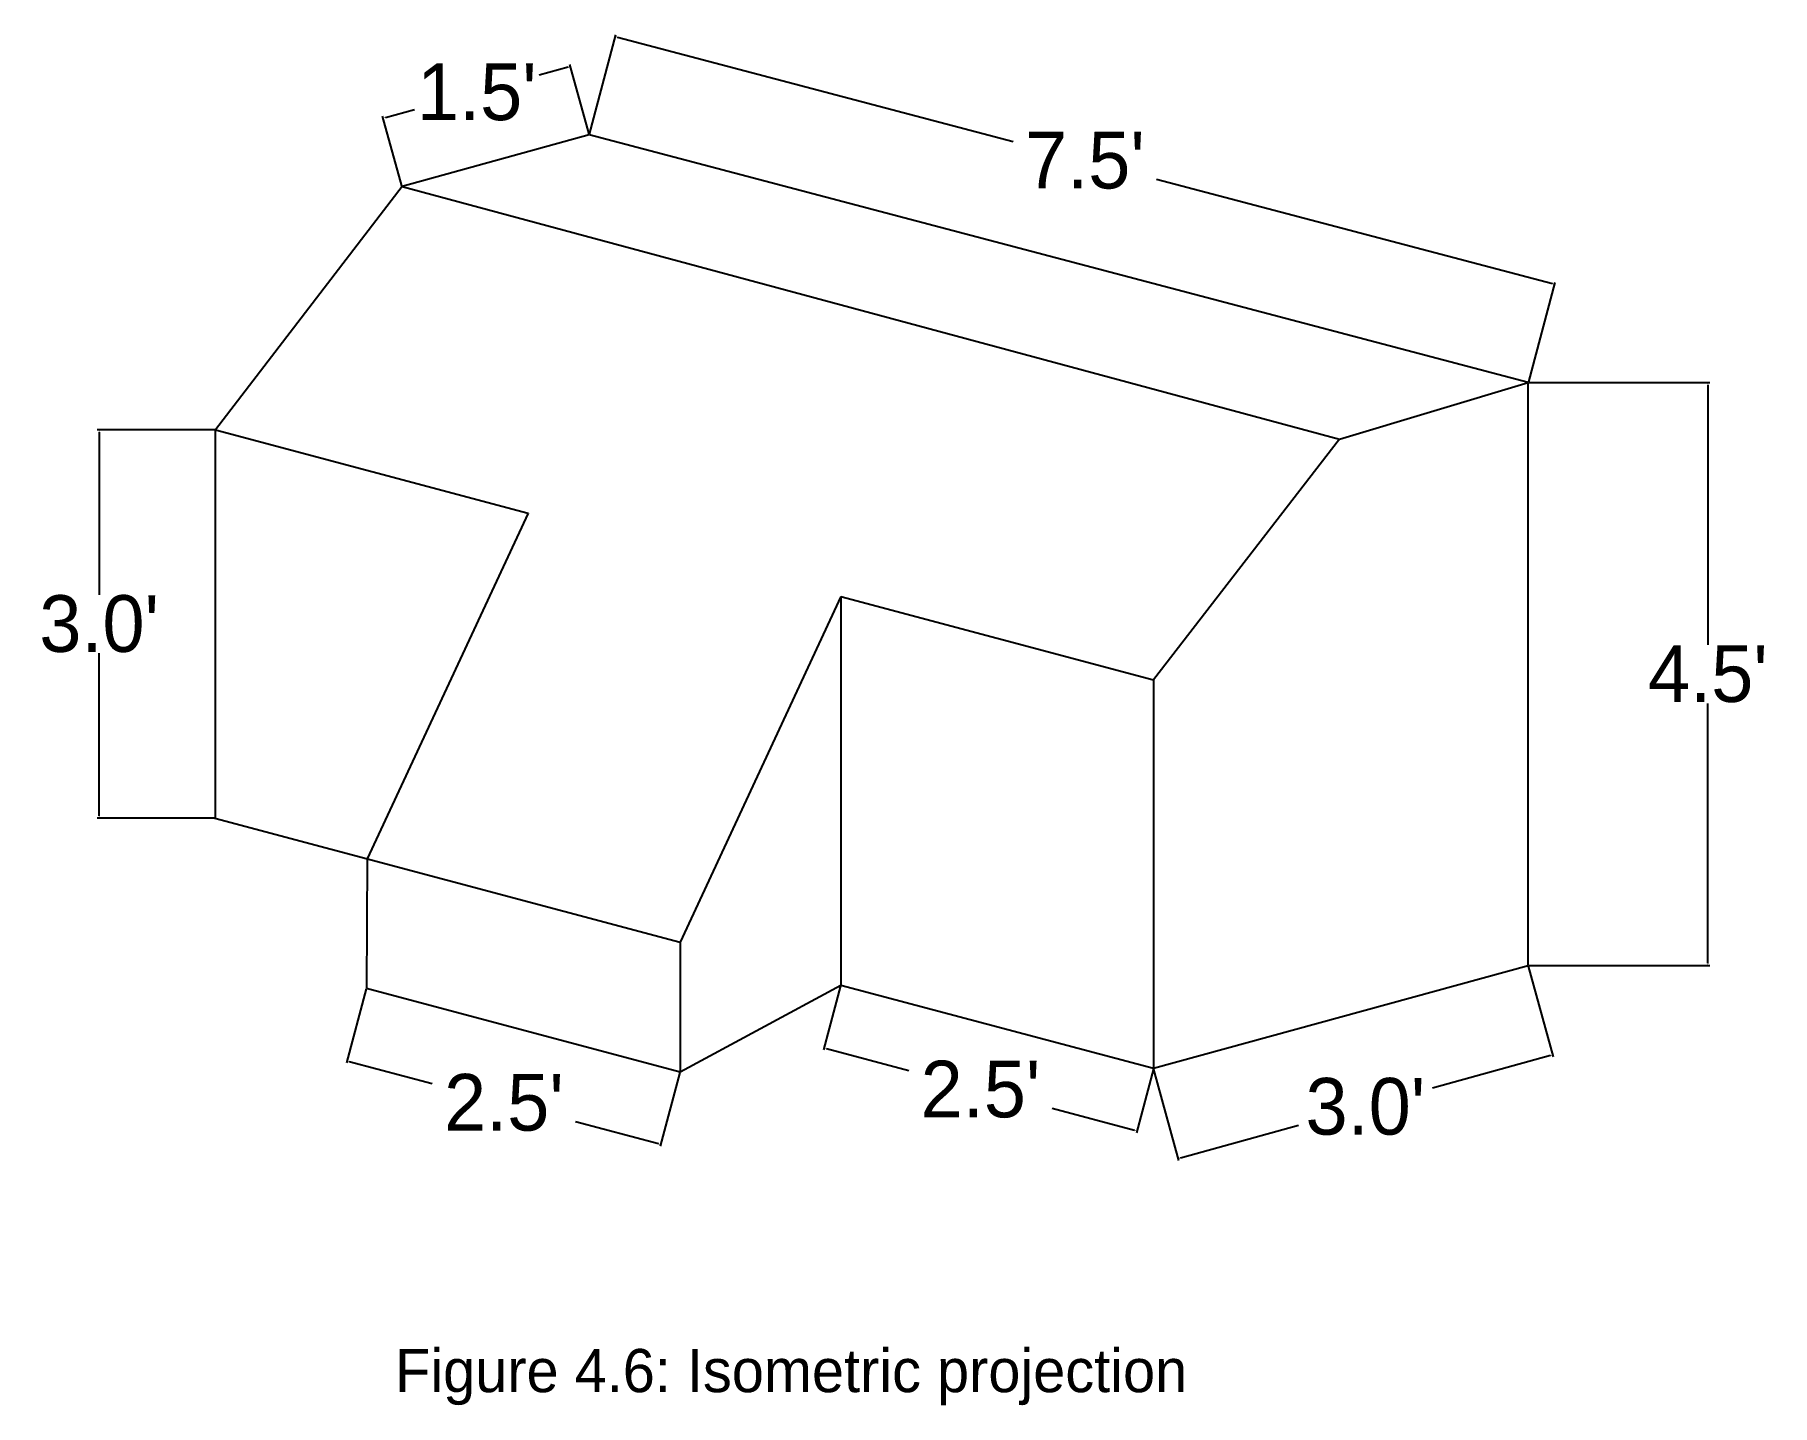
# Model space of a CAD drawing. Header units: inches. Extents: x -57 to 332, y -74 to 80.
# Drawn here: x 171.3 to 332.4, y -73.7 to 53.2 of the extents above; entities that cross this region are included whole.
import ezdxf

# ---------------------------------------------------------------- set-up
doc = ezdxf.new("R2010")
doc.units = ezdxf.units.IN
doc.header["$MEASUREMENT"] = 0
doc.dimstyles.new('FEET', dxfattribs={"dimtxt": 5.25, "dimasz": 0.22, "dimexe": 0.18, "dimexo": 0.0625, "dimgap": 0.09, "dimtad": 0, "dimtih": 1, "dimtoh": 1, "dimdec": 1, "dimlfac": 0.083333, "dimzin": 0, "dimdsep": 46, "dimtxsty": 'Standard', "dimcen": 0.9, "dimadec": 0, "dimazin": 0, "dimtfac": 1, "dimtdec": 1, "dimtofl": 0, "dimtmove": 0, "dimatfit": 3, "dimfxl": 1, "dimtolj": 1, "dimtzin": 0, "dimarcsym": 0})

msp = doc.modelspace()

# ---------------------------------------------------------------- texts
at = {"insert": (204.73, -68.53), "char_height": 4, "width": 141.5394, "attachment_point": 1}
msp.add_mtext('Figure 4.6: Isometric projection', dxfattribs=at)

# ---------------------------------------------------------------- blocks, each defined once
blk = doc.blocks.new('*D51')
at = {"color": 0, "lineweight": -2}
for p, q in [((188.01, 16.65), (177.12, 16.65)), ((177.3, 16.43), (177.3, 1.36)), ((177.3, -19.13), (177.3, -4.07)), ((188.01, -19.35), (177.12, -19.35))]:
    blk.add_line(p, q, dxfattribs=at)
at = {"color": 0}
for points in [[(177.26, 16.43), (177.33, 16.43), (177.3, 16.65)], [(177.26, -19.13), (177.33, -19.13), (177.3, -19.35)]]:
    blk.add_solid(points, dxfattribs=at)
at = {"layer": 'Defpoints', "color": 0}
for p in [(188.07, 16.65), (177.3, -19.35), (188.07, -19.35)]:
    blk.add_point(p, dxfattribs=at)
at = {"color": 0, "insert": (177.3, -1.35), "char_height": 5.25, "attachment_point": 5}
blk.add_mtext("\\A1;3.0'", dxfattribs=at)
blk = doc.blocks.new('*D53')
at = {"color": 0, "lineweight": -2}
for p, q in [((309.82, 21.01), (326.61, 21.01)), ((326.43, 20.79), (326.43, -3.28)), ((326.43, -32.77), (326.43, -8.71)), ((309.82, -32.99), (326.61, -32.99))]:
    blk.add_line(p, q, dxfattribs=at)
at = {"color": 0}
for points in [[(326.39, 20.79), (326.47, 20.79), (326.43, 21.01)], [(326.39, -32.77), (326.47, -32.77), (326.43, -32.99)]]:
    blk.add_solid(points, dxfattribs=at)
at = {"layer": 'Defpoints', "color": 0}
for p in [(309.76, 21.01), (309.76, -32.99), (326.43, -32.99)]:
    blk.add_point(p, dxfattribs=at)
at = {"color": 0, "insert": (326.43, -5.99), "char_height": 5.25, "attachment_point": 5}
blk.add_mtext("\\A1;4.5'", dxfattribs=at)
blk = doc.blocks.new('*D54')
at = {"color": 0, "lineweight": -2}
for p, q in [((222.75, 44.02), (225.18, 53.24)), ((225.35, 53.01), (262.02, 43.35)), ((312.01, 30.17), (275.33, 39.84)), ((309.84, 21.07), (312.27, 30.29))]:
    blk.add_line(p, q, dxfattribs=at)
at = {"color": 0}
for points in [[(225.36, 53.05), (225.34, 52.98), (225.13, 53.07)], [(312.02, 30.21), (312, 30.14), (312.22, 30.12)]]:
    blk.add_solid(points, dxfattribs=at)
at = {"layer": 'Defpoints', "color": 0}
for p in [(222.73, 43.96), (312.22, 30.12), (309.82, 21.01)]:
    blk.add_point(p, dxfattribs=at)
at = {"color": 0, "insert": (268.68, 41.59), "char_height": 5.25, "attachment_point": 5}
blk.add_mtext("\\A1;7.5'", dxfattribs=at)
blk = doc.blocks.new('*D55')
at = {"color": 0, "lineweight": -2}
for p, q in [((220.77, 50.25), (218.09, 49.51)), ((222.72, 44.02), (220.94, 50.48)), ((205.36, 39.24), (203.58, 45.71)), ((203.84, 45.59), (206.53, 46.33))]:
    blk.add_line(p, q, dxfattribs=at)
at = {"color": 0}
for points in [[(220.76, 50.29), (220.78, 50.22), (220.98, 50.31)], [(203.83, 45.63), (203.85, 45.56), (203.63, 45.53)]]:
    blk.add_solid(points, dxfattribs=at)
at = {"layer": 'Defpoints', "color": 0}
for p in [(220.98, 50.31), (222.73, 43.96), (205.38, 39.18)]:
    blk.add_point(p, dxfattribs=at)
at = {"color": 0, "insert": (212.31, 47.92), "char_height": 5.25, "attachment_point": 5}
blk.add_mtext("\\A1;1.5'", dxfattribs=at)
blk = doc.blocks.new('*D56')
at = {"color": 0, "lineweight": -2}
for p, q in [((246.03, -34.88), (244.46, -40.81)), ((244.72, -40.69), (252.35, -42.72)), ((275.03, -42.58), (273.45, -48.51)), ((273.28, -48.28), (265.65, -46.25))]:
    blk.add_line(p, q, dxfattribs=at)
at = {"color": 0}
for points in [[(244.72, -40.65), (244.71, -40.72), (244.5, -40.63)], [(273.29, -48.24), (273.27, -48.31), (273.5, -48.34)]]:
    blk.add_solid(points, dxfattribs=at)
at = {"layer": 'Defpoints', "color": 0}
for p in [(246.05, -34.82), (275.04, -42.52), (273.5, -48.34)]:
    blk.add_point(p, dxfattribs=at)
at = {"color": 0, "insert": (259, -44.48), "char_height": 5.25, "attachment_point": 5}
blk.add_mtext("\\A1;2.5'", dxfattribs=at)
blk = doc.blocks.new('*D57')
at = {"color": 0, "lineweight": -2}
for p, q in [((202.06, -35.16), (200.23, -42.01)), ((200.49, -41.89), (208.17, -43.94)), ((231.13, -42.9), (229.31, -49.75)), ((229.14, -49.52), (221.47, -47.48))]:
    blk.add_line(p, q, dxfattribs=at)
at = {"color": 0}
for points in [[(200.5, -41.86), (200.48, -41.93), (200.28, -41.84)], [(229.15, -49.49), (229.14, -49.56), (229.36, -49.58)]]:
    blk.add_solid(points, dxfattribs=at)
at = {"layer": 'Defpoints', "color": 0}
for p in [(202.07, -35.1), (231.15, -42.84), (229.36, -49.58)]:
    blk.add_point(p, dxfattribs=at)
at = {"color": 0, "insert": (214.82, -45.71), "char_height": 5.25, "attachment_point": 5}
blk.add_mtext("\\A1;2.5'", dxfattribs=at)
blk = doc.blocks.new('*D58')
at = {"color": 0, "lineweight": -2}
for p, q in [((309.77, -33.05), (312.1, -41.46)), ((311.84, -41.35), (300.9, -44.37)), ((275.04, -42.64), (277.36, -51.05)), ((277.53, -50.82), (288.47, -47.8))]:
    blk.add_line(p, q, dxfattribs=at)
at = {"color": 0}
for points in [[(311.83, -41.31), (311.85, -41.38), (312.05, -41.29)], [(277.52, -50.78), (277.54, -50.85), (277.32, -50.88)]]:
    blk.add_solid(points, dxfattribs=at)
at = {"layer": 'Defpoints', "color": 0}
for p in [(309.76, -32.99), (312.05, -41.29), (275.03, -42.58)]:
    blk.add_point(p, dxfattribs=at)
at = {"color": 0, "insert": (294.68, -46.08), "char_height": 5.25, "attachment_point": 5}
blk.add_mtext("\\A1;3.0'", dxfattribs=at)

# ---------------------------------------------------------------- dimensions: what is measured, and where the dimension line sits
for p1, p2, distance, picture, middle in [((222.73, 43.96), (309.82, 21.01), 9.42, '*D54', (268.68, 41.59)), ((205.38, 39.18), (222.73, 43.96), 6.59, '*D55', (212.31, 47.92)), ((188.07, 16.65), (188.07, -19.35), -10.78, '*D51', (177.3, -1.35)), ((275.03, -42.58), (309.76, -32.99), -8.61, '*D58', (294.68, -46.08)), ((202.07, -35.1), (231.15, -42.84), -6.97, '*D57', (214.82, -45.71)), ((246.05, -34.82), (275.04, -42.52), -6.02, '*D56', (259, -44.48))]:
    dim = msp.add_aligned_dim(p1=p1, p2=p2, distance=distance, dimstyle='FEET', override={"dimpost": "'"})
    dim.commit()
    dim.dimension.update_dxf_attribs({"geometry": picture, "text_midpoint": middle})
dim = msp.add_linear_dim(base=(326.43, -32.99), p1=(309.76, 21.01), p2=(309.76, -32.99), angle=90, dimstyle='FEET', override={"dimpost": "'"})
dim.commit()
dim.dimension.update_dxf_attribs({"geometry": '*D53', "text_midpoint": (326.43, -5.99)})

# ---------------------------------------------------------------- linework, layer by layer
for p, q in [((222.73, 43.96), (205.38, 39.18)), ((309.76, 21.01), (222.73, 43.96)), ((205.38, 39.18), (188.07, 16.65)), ((205.38, 39.18), (292.28, 15.78)), ((292.28, 15.78), (309.76, 21.01)), ((309.76, -32.99), (309.76, 21.01)), ((188.07, -19.35), (188.07, 16.65)), ((188.07, 16.65), (217.06, 8.91)), ((292.28, 15.78), (275.04, -6.52)), ((217.06, 8.91), (202.13, -23.1)), ((246.05, 1.18), (231.15, -30.84)), ((246.05, 1.18), (275.04, -6.52)), ((246.05, 1.18), (246.05, -34.82)), ((275.04, -6.52), (275.04, -42.52)), ((188.01, -19.35), (231.15, -30.84)), ((202.13, -23.1), (202.07, -35.1)), ((231.15, -30.84), (231.15, -42.84)), ((275.04, -42.52), (309.76, -32.99)), ((202.07, -35.1), (231.15, -42.84)), ((231.15, -42.84), (246.05, -34.82)), ((246.05, -34.82), (275.04, -42.52)), ((275.04, -42.52), (275.04, -42.52))]:
    msp.add_line(p, q)

msp.set_redraw_order([(e.dxf.handle, doc.entitydb.next_handle()) for e in msp.query("TEXT MTEXT ATTDEF DIMENSION ARC_DIMENSION")])  # texts and dimensions are drawn at this point

doc.saveas('drawing.dxf')
